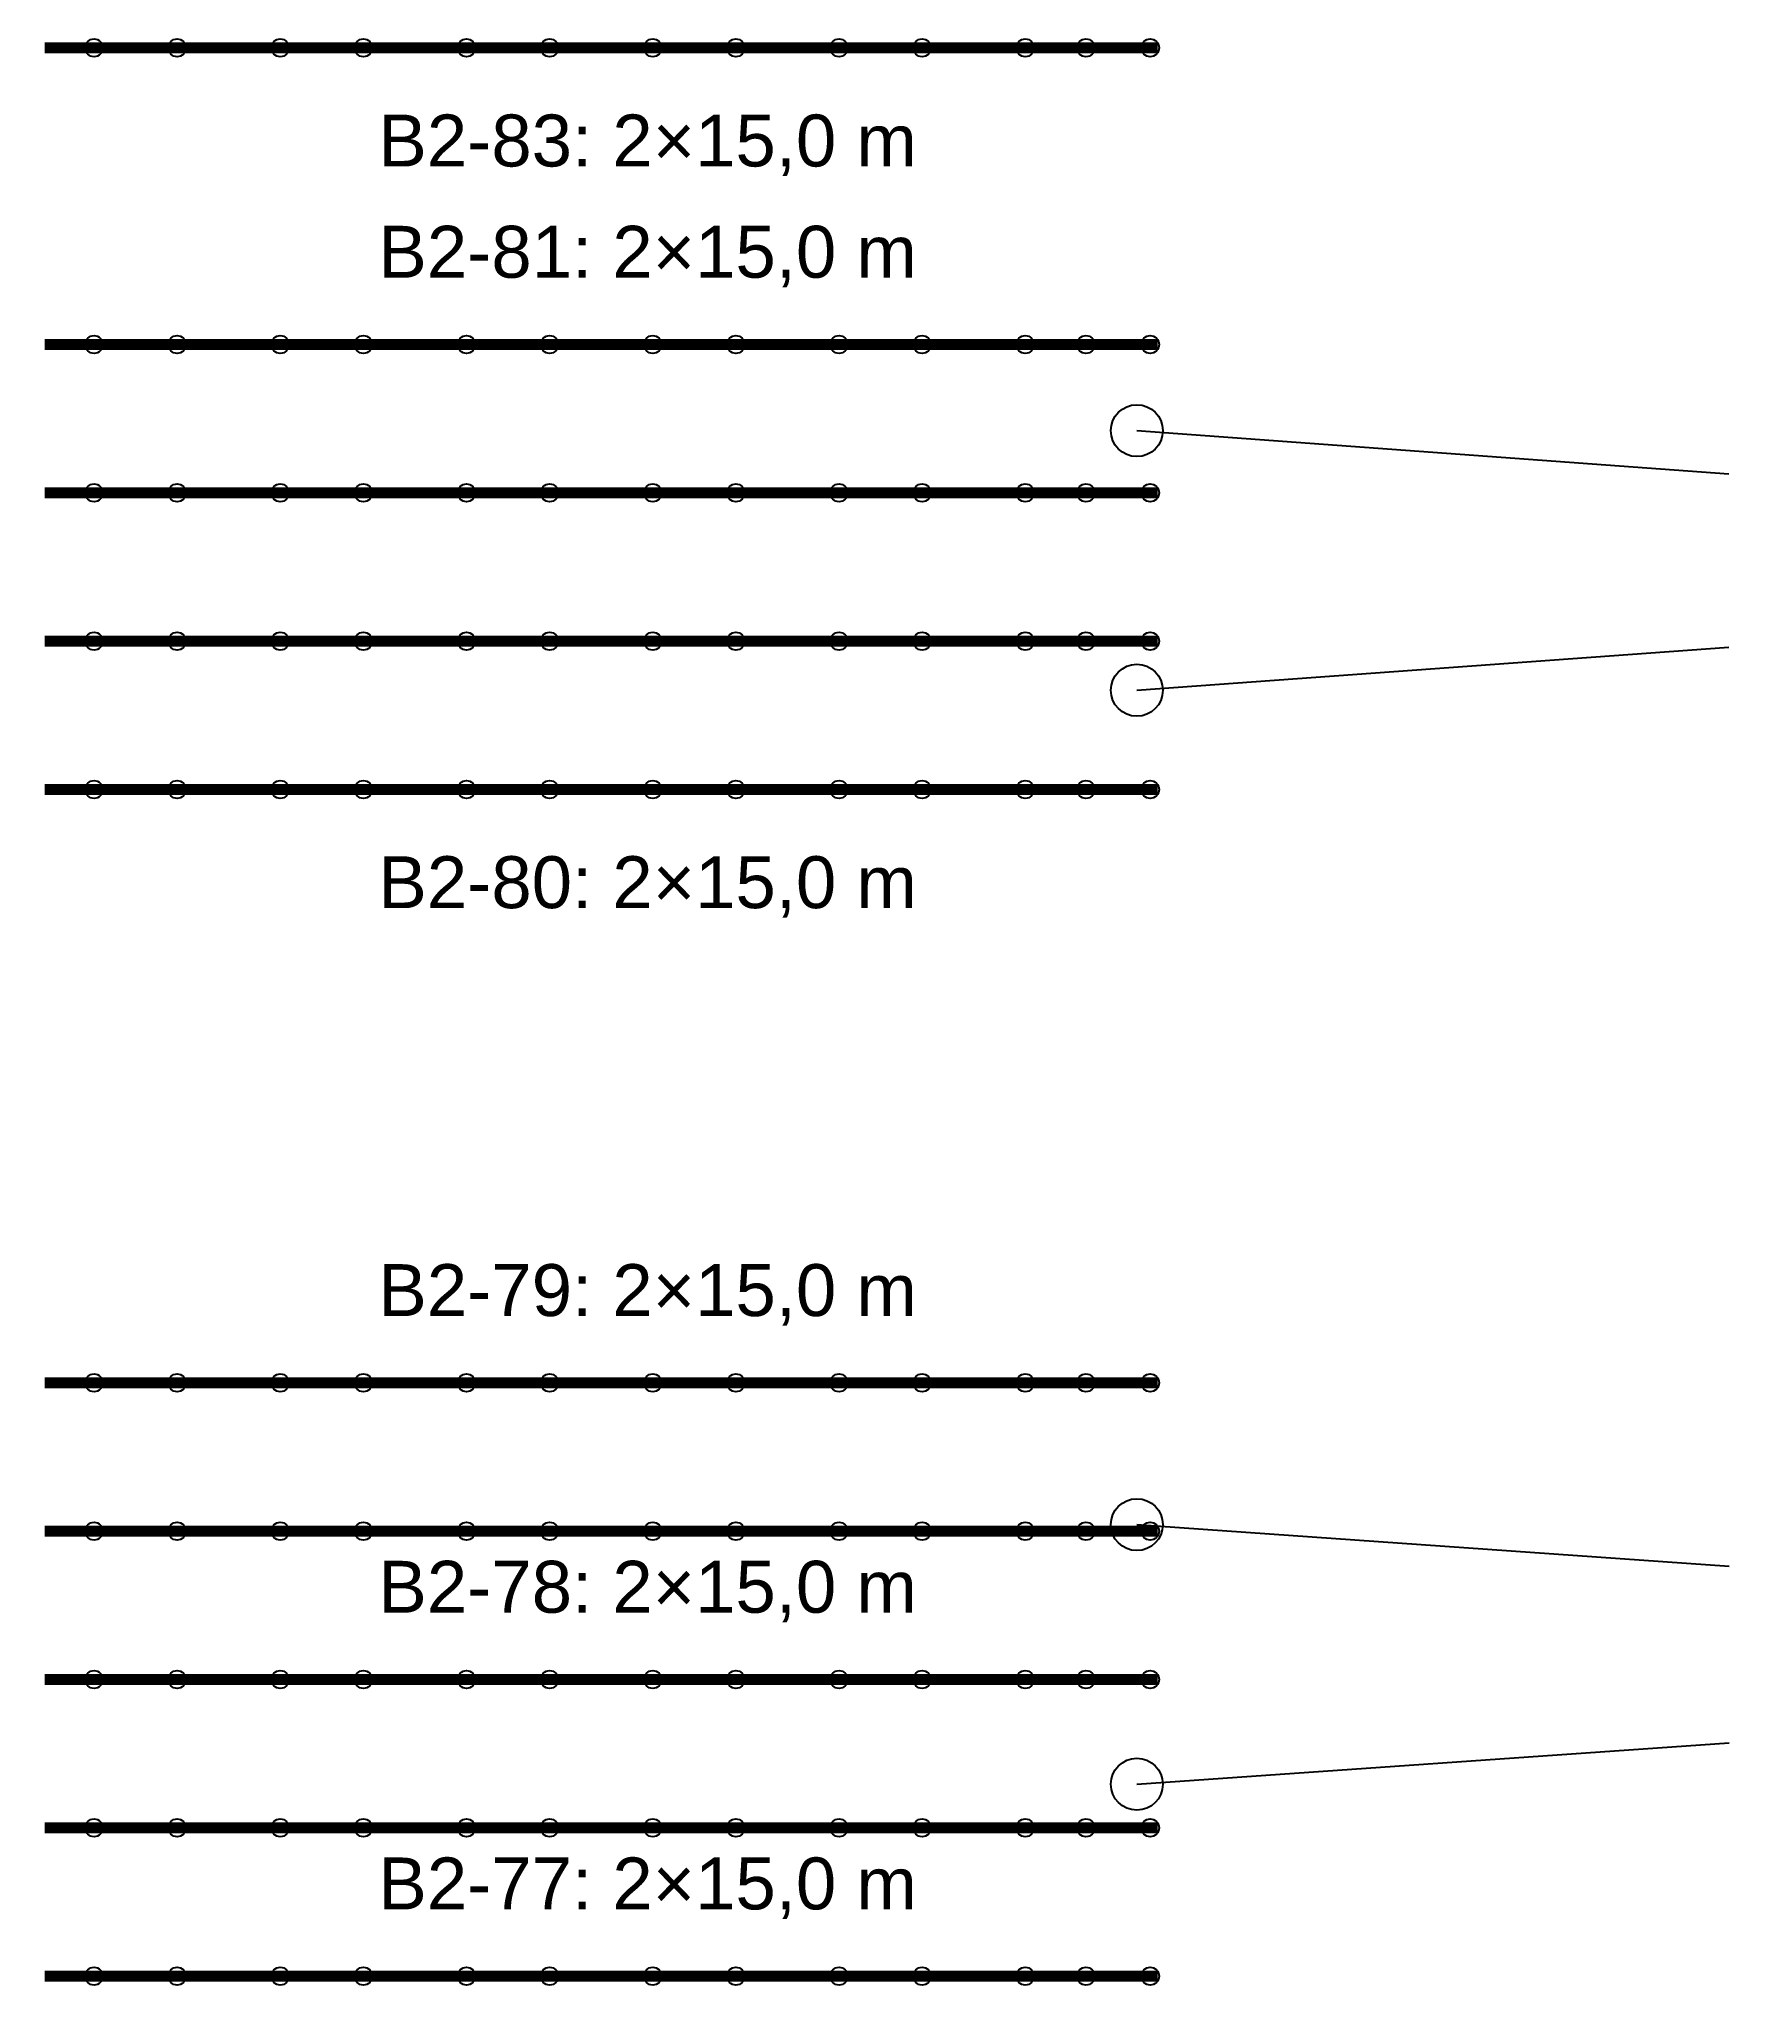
# Model space of a CAD drawing. Header units: millimetres. Extents: x 4893 to 477136, y -248774 to -84814.
# Drawn here: x 381003 to 403780, y -139152 to -112912 of the extents above; entities that cross this region are included whole.
import ezdxf

# ---------------------------------------------------------------- set-up
doc = ezdxf.new("R2010")
doc.units = ezdxf.units.MM
for name, color, linetype in [('GC-BICH NEO', 6, 'Continuous'), ('GC-DAY NEO', 5, 'Continuous'), ('GC-GHI CHU', 2, 'Continuous'), ('GC-HOP 40x60 GIA CUONG', 1, 'Continuous')]:
    doc.layers.add(name, color=color, linetype=linetype)
doc.styles.add('GC_VN', font='arial.ttf')

msp = doc.modelspace()

# ---------------------------------------------------------------- texts
at = {"layer": 'GC-GHI CHU', "style": 'GC_VN'}
for s, p in [('B2-83: 2×15,0 m', (385578, -114632)), ('B2-81: 2×15,0 m', (385578, -116132)), ('B2-80: 2×15,0 m', (385578, -124632)), ('B2-79: 2×15,0 m', (385578, -130132)), ('B2-78: 2×15,0 m', (385578, -134132)), ('B2-77: 2×15,0 m', (385578, -138132))]:
    msp.add_text(s, height=700, dxfattribs=at).set_placement(p)

# ---------------------------------------------------------------- linework, layer by layer
at = {"layer": 'GC-BICH NEO'}
for centre in [(395799, -118194), (395799, -121694), (395799, -132944), (395799, -136444)]:
    msp.add_circle(centre, 350, dxfattribs=at)
at = {"layer": 'GC-DAY NEO'}
for p, q in [((395799, -118194), (403778, -118775)), ((395799, -121694), (403778, -121112)), ((395799, -132944), (403780, -133502)), ((395799, -136444), (403780, -135885))]:
    msp.add_line(p, q, dxfattribs=at)
at = {"layer": 'GC-HOP 40x60 GIA CUONG', "const_width": 150}
for points in [[(381078, -113032), (396078, -113032)], [(381078, -117032), (396078, -117032)], [(381078, -119032), (396078, -119032)], [(381078, -121032), (396078, -121032)], [(381078, -123032), (396078, -123032)], [(381078, -131032), (396078, -131032)], [(381078, -133032), (396078, -133032)], [(381078, -135032), (396078, -135032)], [(381078, -137032), (396078, -137032)], [(381078, -139032), (396078, -139032)]]:
    msp.add_lwpolyline(points, dxfattribs=at)
at = {"layer": 'GC-HOP 40x60 GIA CUONG'}
for centre in [(381745, -113032), (382865, -113032), (384255, -113032), (385375, -113032), (386765, -113032), (387885, -113032), (389275, -113032), (390395, -113032), (391785, -113032), (392905, -113032), (394295, -113032), (395113, -113032), (395978, -113032), (381745, -117032), (382865, -117032), (384255, -117032), (385375, -117032), (386765, -117032), (387885, -117032), (389275, -117032), (390395, -117032), (391785, -117032), (392905, -117032), (394295, -117032), (395113, -117032), (395978, -117032), (381745, -119032), (382865, -119032), (384255, -119032), (385375, -119032), (386765, -119032), (387885, -119032), (389275, -119032), (390395, -119032), (391785, -119032), (392905, -119032), (394295, -119032), (395113, -119032), (395978, -119032), (381745, -121032), (382865, -121032), (384255, -121032), (385375, -121032), (386765, -121032), (387885, -121032), (389275, -121032), (390395, -121032), (391785, -121032), (392905, -121032), (394295, -121032), (395113, -121032), (395978, -121032), (381745, -123032), (382865, -123032), (384255, -123032), (385375, -123032), (386765, -123032), (387885, -123032), (389275, -123032), (390395, -123032), (391785, -123032), (392905, -123032), (394295, -123032), (395113, -123032), (395978, -123032), (381745, -131032), (382865, -131032), (384255, -131032), (385375, -131032), (386765, -131032), (387885, -131032), (389275, -131032), (390395, -131032), (391785, -131032), (392905, -131032), (394295, -131032), (395113, -131032), (395978, -131032), (381745, -133032), (382865, -133032), (384255, -133032), (385375, -133032), (386765, -133032), (387885, -133032), (389275, -133032), (390395, -133032), (391785, -133032), (392905, -133032), (394295, -133032), (395113, -133032), (395978, -133032), (381745, -135032), (382865, -135032), (384255, -135032), (385375, -135032), (386765, -135032), (387885, -135032), (389275, -135032), (390395, -135032), (391785, -135032), (392905, -135032), (394295, -135032), (395113, -135032), (395978, -135032), (381745, -137032), (382865, -137032), (384255, -137032), (385375, -137032), (386765, -137032), (387885, -137032), (389275, -137032), (390395, -137032), (391785, -137032), (392905, -137032), (394295, -137032), (395113, -137032), (395978, -137032), (381745, -139032), (382865, -139032), (384255, -139032), (385375, -139032), (386765, -139032), (387885, -139032), (389275, -139032), (390395, -139032), (391785, -139032), (392905, -139032), (394295, -139032), (395113, -139032), (395978, -139032)]:
    msp.add_circle(centre, 120, dxfattribs=at)

msp.set_redraw_order([(e.dxf.handle, doc.entitydb.next_handle()) for e in msp.query("TEXT MTEXT ATTDEF DIMENSION ARC_DIMENSION")])  # texts and dimensions are drawn at this point

doc.saveas('drawing.dxf')
